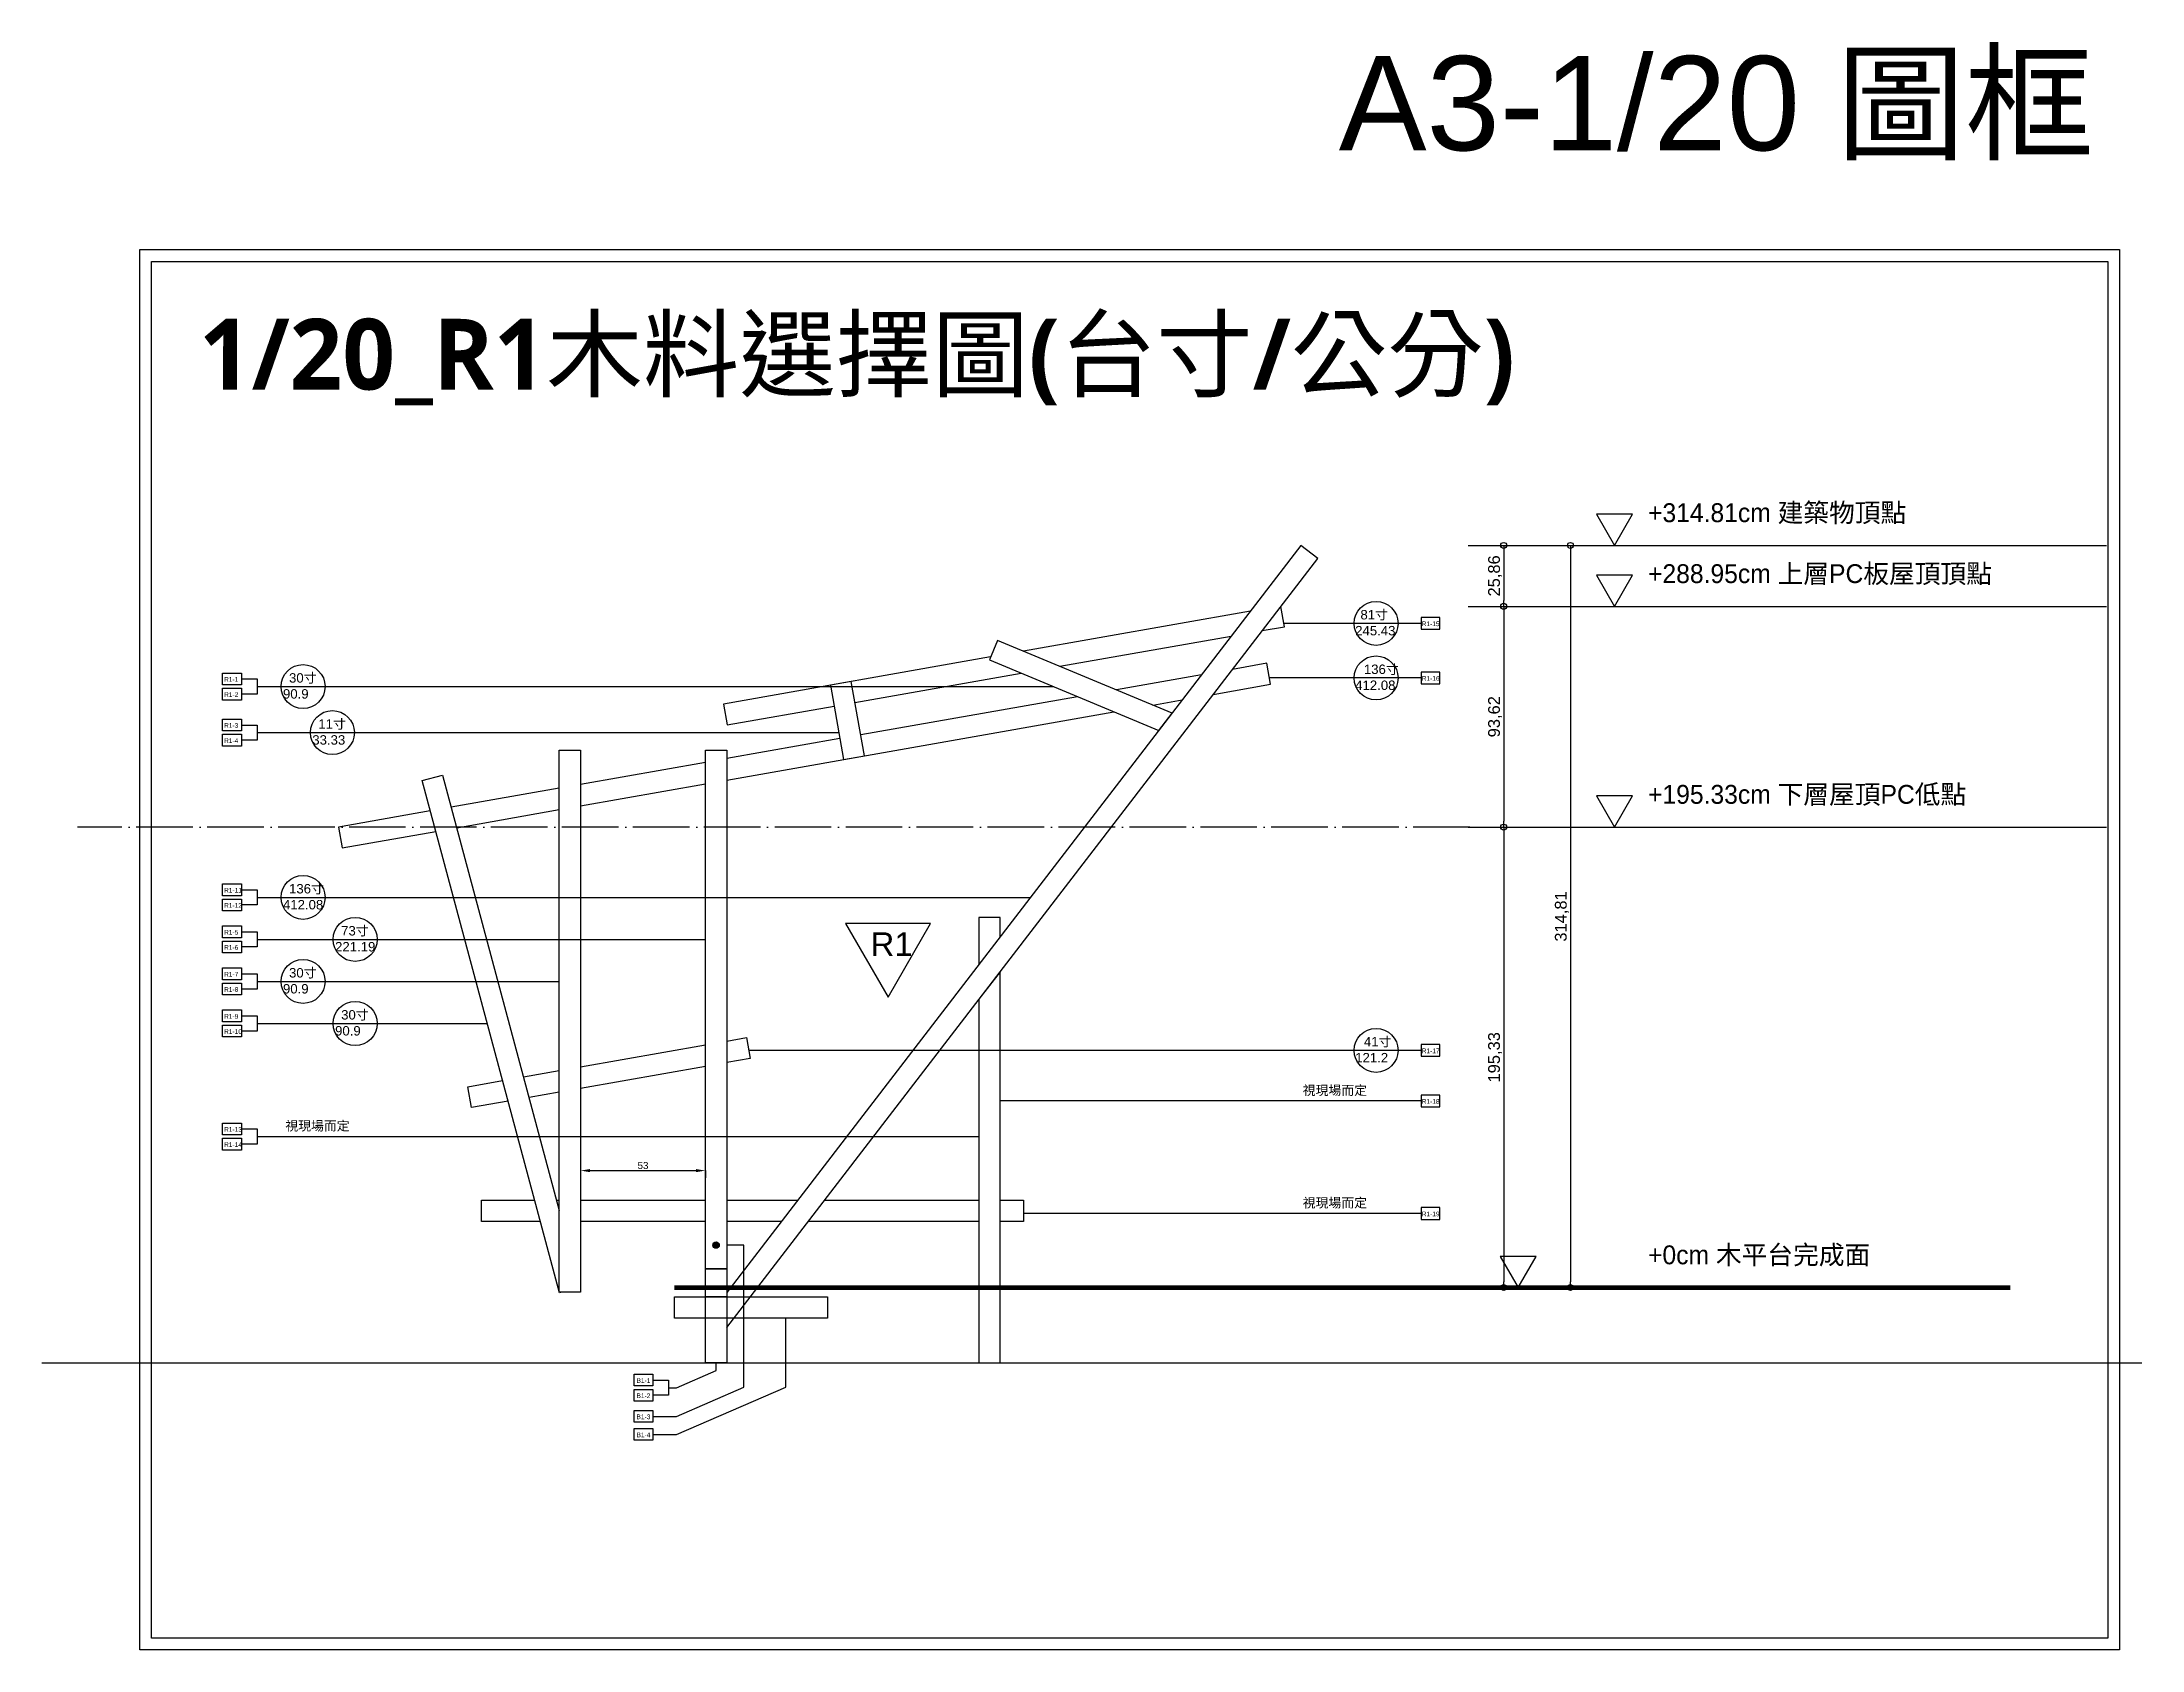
# Model space of a CAD drawing. Header units: millimetres. Extents: x -2666 to 6286, y -11880 to 4849.
# Drawn here: x -1225 to -334, y -6840 to -6158 of the extents above; entities that cross this region are included whole.
import ezdxf

# ---------------------------------------------------------------- set-up
doc = ezdxf.new("R2010")
doc.units = ezdxf.units.MM
doc.linetypes.add('ACAD_ISO04W100', pattern=[30, 24, -3, 0, -3])
for name, color, linetype in [('0-rib-base', 10, 'Continuous'), ('0-rib1', 6, 'Continuous'), ('1-螺桿鑽洞', 7, 'Continuous'), ('dim', 244, 'Continuous'), ('座標', 3, 'Continuous'), ('座標線', 65, 'ACAD_ISO04W100'), ('木平台完成面', 3, 'Continuous'), ('編號標示', 30, 'Continuous'), ('編號標示線', 44, 'Continuous')]:
    doc.layers.add(name, color=color, linetype=linetype)
for name, color, linetype, plot in [('1-墊圈', 4, 'Continuous', False), ('1-螺絲頭', 9, 'Continuous', False), ('default', 11, 'Continuous', False)]:
    doc.layers.add(name, color=color, linetype=linetype, plot=plot)
doc.styles.get("Standard").update_dxf_attribs({"font": 'arial.ttf'})
doc.dimstyles.new('ISO-25', dxfattribs={"dimtxt": 5, "dimasz": 2.5, "dimexe": 3, "dimexo": 0.625, "dimtad": 1, "dimtxsty": 'Standard', "dimblk": 'ORIGIN', "dimcen": 2.5, "dimadec": 0, "dimazin": 0, "dimtfac": 1, "dimtmove": 1, "dimatfit": 1, "dimldrblk": 'ORIGIN', "dimfxl": 0, "dimarcsym": 0})
doc.dimstyles.new('短柱', dxfattribs={"dimtxt": 3, "dimasz": 4, "dimexe": 3, "dimexo": 0.625, "dimtad": 1, "dimtxsty": 'Standard', "dimcen": 2.5, "dimadec": 0, "dimazin": 0, "dimtfac": 1, "dimtmove": 1, "dimatfit": 1, "dimldrblk": 'ORIGIN', "dimfxl": 0, "dimarcsym": 0})

msp = doc.modelspace()

# ---------------------------------------------------------------- texts
at = {"layer": 'default', "insert": (-674.526, -6163.757), "char_height": 40, "attachment_point": 1}
msp.add_mtext_dynamic_manual_height_columns('A3-1/20 {\\fPMingLiU|b0|i0|c136|p18;圖框}', width=430.53379, gutter_width=12.5, heights=[0], dxfattribs=at)
at = {"layer": 'dim', "insert": (-1158.107, -6275.237), "char_height": 30, "attachment_point": 1}
msp.add_mtext_dynamic_manual_height_columns('{\\fMicrosoft JhengHei|b1|i0|c136|p34;1/20_R1木料選擇圖(台寸/公分)}', width=595.39951, gutter_width=12.5, heights=[0], dxfattribs=at)
at = {"layer": '座標', "insert": (-873.18, -6535.466), "char_height": 10, "attachment_point": 1}
msp.add_mtext_dynamic_manual_height_columns('R1', width=22.24738, gutter_width=12.5, heights=[0], dxfattribs=at)
at = {"layer": '木平台完成面', "char_height": 8, "attachment_point": 1}
for s, insert in [('{\\fPMingLiU|b0|i0|c136|p18;+314.81cm 建築物頂點}', (-543.3, -6353.471)), ('{\\fPMingLiU|b0|i0|c136|p18;+288.95cm 上層PC板屋頂頂點}', (-543.3, -6379.33)), ('{\\fPMingLiU|b0|i0|c136|p18;+195.33cm 下層屋頂PC低點}', (-543.3, -6472.949)), ('{\\fPMingLiU|b0|i0|c136|p18;+0cm 木平台完成面}', (-543.3, -6668.279))]:
    msp.add_mtext_dynamic_manual_height_columns(s, width=202.4063, gutter_width=12.5, heights=[0], dxfattribs=dict(at, insert=insert))
at = {"layer": '編號標示'}
for s, height, p in [('245.43', 4, (-667.558, -6409.514)), ('81寸', 4, (-665.335, -6402.738)), ('R1-15', 2, (-639.336, -6405.604)), ('136寸', 4, (-663.87, -6425.89)), ('R1-1', 2, (-1147.483, -6429.2)), ('90.9', 4, (-1122.482, -6436.331)), ('30寸', 4, (-1119.911, -6429.556)), ('412.08', 4, (-667.558, -6432.665)), ('R1-16', 2, (-639.336, -6428.755)), ('R1-2', 2, (-1147.483, -6435.642)), ('R1-3', 2, (-1147.483, -6448.727)), ('11寸', 4, (-1107.473, -6449.082)), ('R1-4', 2, (-1147.483, -6455.168)), ('33.33', 4, (-1110.044, -6455.858)), ('R1-11', 2, (-1147.483, -6518.621)), ('412.08', 4, (-1122.482, -6525.752)), ('136寸', 4, (-1119.911, -6518.977)), ('R1-12', 2, (-1147.483, -6525.063)), ('R1-5', 2, (-1147.483, -6536.451)), ('221.19', 4, (-1100.376, -6543.582)), ('73寸', 4, (-1097.804, -6536.806)), ('R1-6', 2, (-1147.483, -6542.892)), ('R1-7', 2, (-1147.483, -6554.28)), ('90.9', 4, (-1122.482, -6561.411)), ('30寸', 4, (-1119.911, -6554.635)), ('R1-8', 2, (-1147.483, -6560.722)), ('R1-9', 2, (-1147.483, -6572.11)), ('90.9', 4, (-1100.376, -6579.241)), ('30寸', 4, (-1097.804, -6572.465)), ('R1-10', 2, (-1147.483, -6578.551)), ('41寸', 4, (-663.87, -6583.873)), ('121.2', 4, (-667.558, -6590.649)), ('R1-17', 2, (-639.336, -6586.739)), ('視現場而定', 4, (-689.811, -6604.471)), ('R1-18', 2, (-639.336, -6608.214)), ('R1-13', 2, (-1147.483, -6620.075)), ('視現場而定', 4, (-1121.488, -6619.553)), ('R1-14', 2, (-1147.483, -6626.517)), ('視現場而定', 4, (-689.811, -6652.198)), ('R1-19', 2, (-639.336, -6655.941)), ('B1-1', 2, (-972.485, -6726.6)), ('B1-2', 2, (-972.485, -6733.041)), ('B1-3', 2, (-972.485, -6741.987)), ('B1-4', 2, (-972.485, -6749.654))]:
    msp.add_text(s, height=height, dxfattribs=at).set_placement(p)

# ---------------------------------------------------------------- blocks, each defined once
blk = doc.blocks.new('螺栓組')
h = blk.add_hatch()
h.set_pattern_fill('JIS_WOOD', color=256, scale=0.1, style=0)
edge = h.paths.add_edge_path()
edge.add_arc((0, 0), 0.6, 0, 360)
at = {"layer": '1-墊圈'}
blk.add_circle((0, 0), 1.35, dxfattribs=at)
at = {"layer": '1-螺桿鑽洞'}
for points in [[(1.05, 0), (-1.05, 0)], [(0, -0.91), (0, 0.91)]]:
    blk.add_lwpolyline(points, dxfattribs=at)
blk.add_circle((0, 0), 0.6, dxfattribs=at)
at = {"layer": '1-螺絲頭'}
blk.add_lwpolyline([(-0.52, 0.91), (-1.05, 0), (-0.52, -0.91), (0.52, -0.91), (1.05, 0), (0.52, 0.91)], close=True, dxfattribs=at)
blk = doc.blocks.new('_Origin')
at = {"color": 0, "linetype": 'ByBlock', "lineweight": -2}
blk.add_line((0, 0), (-1, 0), dxfattribs=at)
blk.add_circle((0, 0), 0.5, dxfattribs=at)
blk = doc.blocks.new('*D277')
at = {"layer": 'Defpoints', "color": 0}
for p in [(-619.56, -6371.35), (-619.56, -6397.21), (-604.56, -6397.21)]:
    blk.add_point(p, dxfattribs=at)
at = {"layer": 'dim', "color": 0, "lineweight": -2}
for p, q in [((-618.94, -6371.35), (-601.56, -6371.35)), ((-604.56, -6373.85), (-604.56, -6394.71)), ((-618.94, -6397.21), (-601.56, -6397.21))]:
    blk.add_line(p, q, dxfattribs=at)
at = {"layer": 'dim', "color": 0, "lineweight": -2, "xscale": 2.5, "yscale": 2.5, "zscale": 2.5}
for p, rotation in [((-604.56, -6371.35), 90), ((-604.56, -6397.21), 270)]:
    blk.add_blockref('_Origin', p, dxfattribs=dict(at, rotation=rotation))
at = {"layer": 'dim', "color": 0, "insert": (-608.19, -6384.28), "char_height": 5, "attachment_point": 5, "rotation": 90}
blk.add_mtext('25,86', dxfattribs=at)
blk = doc.blocks.new('*D278')
at = {"layer": 'Defpoints', "color": 0}
for p in [(-619.56, -6397.21), (-619.56, -6490.83), (-604.56, -6490.83)]:
    blk.add_point(p, dxfattribs=at)
at = {"layer": 'dim', "color": 0, "lineweight": -2}
for p, q in [((-618.94, -6397.21), (-601.56, -6397.21)), ((-604.56, -6399.71), (-604.56, -6488.33)), ((-618.94, -6490.83), (-601.56, -6490.83))]:
    blk.add_line(p, q, dxfattribs=at)
at = {"layer": 'dim', "color": 0, "lineweight": -2, "xscale": 2.5, "yscale": 2.5, "zscale": 2.5}
for p, rotation in [((-604.56, -6397.21), 90), ((-604.56, -6490.83), 270)]:
    blk.add_blockref('_Origin', p, dxfattribs=dict(at, rotation=rotation))
at = {"layer": 'dim', "color": 0, "insert": (-608.19, -6444.02), "char_height": 5, "attachment_point": 5, "rotation": 90}
blk.add_mtext('93,62', dxfattribs=at)
blk = doc.blocks.new('*D279')
at = {"layer": 'Defpoints', "color": 0}
for p in [(-619.56, -6490.83), (-619.56, -6686.16), (-604.56, -6686.16)]:
    blk.add_point(p, dxfattribs=at)
at = {"layer": 'dim', "color": 0, "lineweight": -2}
for p, q in [((-618.94, -6490.83), (-601.56, -6490.83)), ((-604.56, -6493.33), (-604.56, -6683.66)), ((-618.94, -6686.16), (-601.56, -6686.16))]:
    blk.add_line(p, q, dxfattribs=at)
at = {"layer": 'dim', "color": 0, "lineweight": -2, "xscale": 2.5, "yscale": 2.5, "zscale": 2.5}
for p, rotation in [((-604.56, -6490.83), 90), ((-604.56, -6686.16), 270)]:
    blk.add_blockref('_Origin', p, dxfattribs=dict(at, rotation=rotation))
at = {"layer": 'dim', "color": 0, "insert": (-608.19, -6588.49), "char_height": 5, "attachment_point": 5, "rotation": 90}
blk.add_mtext('195,33', dxfattribs=at)
blk = doc.blocks.new('*D280')
at = {"layer": 'Defpoints', "color": 0}
for p in [(-619.56, -6371.35), (-618.94, -6686.16), (-576.24, -6686.16)]:
    blk.add_point(p, dxfattribs=at)
at = {"layer": 'dim', "color": 0, "lineweight": -2}
for p, q in [((-618.94, -6371.35), (-573.24, -6371.35)), ((-576.24, -6373.85), (-576.24, -6683.66)), ((-618.31, -6686.16), (-573.24, -6686.16))]:
    blk.add_line(p, q, dxfattribs=at)
at = {"layer": 'dim', "color": 0, "lineweight": -2, "xscale": 2.5, "yscale": 2.5, "zscale": 2.5}
for p, rotation in [((-576.24, -6371.35), 90), ((-576.24, -6686.16), 270)]:
    blk.add_blockref('_Origin', p, dxfattribs=dict(at, rotation=rotation))
at = {"layer": 'dim', "color": 0, "insert": (-579.87, -6528.75), "char_height": 5, "attachment_point": 5, "rotation": 90}
blk.add_mtext('314,81', dxfattribs=at)
blk = doc.blocks.new('*D632')
at = {"layer": 'Defpoints', "color": 0}
for p in [(-996.23, -6635.83), (-943.23, -6635.83), (-943.23, -6636.55)]:
    blk.add_point(p, dxfattribs=at)
at = {"layer": 'dim', "color": 0, "lineweight": -2}
for p, q in [((-996.23, -6636.46), (-996.23, -6639.55)), ((-992.23, -6636.55), (-947.23, -6636.55)), ((-943.23, -6636.46), (-943.23, -6639.55))]:
    blk.add_line(p, q, dxfattribs=at)
at = {"layer": 'dim', "color": 0}
for points in [[(-992.23, -6635.88), (-992.23, -6637.21), (-996.23, -6636.55)], [(-947.23, -6635.88), (-947.23, -6637.21), (-943.23, -6636.55)]]:
    blk.add_solid(points, dxfattribs=at)
at = {"layer": 'dim', "color": 0, "insert": (-969.73, -6634.39), "char_height": 3, "attachment_point": 5}
blk.add_mtext('53', dxfattribs=at)

# ---------------------------------------------------------------- dimensions: what is measured, and where the dimension line sits
at = {"layer": 'dim'}
for base, p1, p2, picture, middle in [((-604.563, -6397.208), (-619.563, -6371.349), (-619.563, -6397.208), '*D277', (-608.193, -6384.278)), ((-576.243, -6686.156), (-619.563, -6371.349), (-618.938, -6686.156), '*D280', (-579.873, -6528.752)), ((-604.563, -6490.826), (-619.563, -6397.208), (-619.563, -6490.826), '*D278', (-608.193, -6444.017)), ((-604.563, -6686.156), (-619.563, -6490.826), (-619.563, -6686.156), '*D279', (-608.193, -6588.491))]:
    dim = msp.add_linear_dim(base=base, p1=p1, p2=p2, angle=90, dimstyle='ISO-25', dxfattribs=at)
    dim.commit()
    dim.dimension.update_dxf_attribs({"geometry": picture, "text_midpoint": middle})
dim = msp.add_aligned_dim(p1=(-996.23, -6635.835), p2=(-943.226, -6635.835), distance=-0.712, dimstyle='短柱', dxfattribs=at)
dim.commit()
dim.dimension.update_dxf_attribs({"geometry": '*D632', "text_midpoint": (-969.728, -6634.389)})

# ---------------------------------------------------------------- linework, layer by layer
for centre in [(-658.692, -6404.407), (-1113.949, -6431.224), (-658.692, -6427.558), (-1101.511, -6450.75), (-1113.949, -6520.645), (-1091.843, -6538.474), (-1113.949, -6556.304), (-1091.843, -6574.133), (-658.692, -6585.541)]:
    msp.add_circle(centre, 9.333)
at = {"layer": '0-rib-base'}
for points in [[(-1013.304, -6658.156), (-1038.226, -6658.156), (-1038.226, -6649.156), (-1015.716, -6649.156)], [(-1006.398, -6649.156), (-1005.23, -6649.156)], [(-996.23, -6649.156), (-943.226, -6649.156)], [(-934.226, -6649.156), (-904.125, -6649.156)], [(-892.774, -6649.156), (-827.226, -6649.156)], [(-818.226, -6649.156), (-808.226, -6649.156), (-808.226, -6658.156), (-818.226, -6658.156)], [(-943.226, -6658.156), (-996.23, -6658.156)], [(-934.226, -6658.156), (-934.226, -6690.156), (-943.226, -6690.156), (-943.226, -6658.156)], [(-911.043, -6658.156), (-934.226, -6658.156)], [(-827.226, -6658.156), (-899.692, -6658.156)]]:
    msp.add_lwpolyline(points, dxfattribs=at)
for points in [[(-943.226, -6718.156), (-943.226, -6678.156), (-934.226, -6678.156), (-934.226, -6718.156)], [(-956.411, -6699.156), (-956.411, -6690.156), (-891.411, -6690.156), (-891.411, -6699.156)]]:
    msp.add_lwpolyline(points, close=True, dxfattribs=at)
at = {"layer": '0-rib1'}
for points in [[(-934.226, -6703.086), (-683.46, -6376.833), (-690.596, -6371.349), (-934.226, -6688.318), (-934.226, -6703.086)], [(-707.037, -6407.508), (-697.597, -6405.843), (-699.12, -6397.208)], [(-712.043, -6399.252), (-808.28, -6416.221)], [(-792.858, -6422.64), (-720.168, -6409.823)], [(-822.234, -6418.681), (-935.514, -6438.656), (-933.951, -6447.519), (-888.65, -6439.531)], [(-727.803, -6434.524), (-703.452, -6430.23), (-705.014, -6421.367), (-719.677, -6423.952)], [(-879.787, -6437.968), (-809.309, -6425.541)], [(-732.808, -6426.268), (-768.868, -6432.626)], [(-785.319, -6435.527), (-877.356, -6451.756)], [(-753.446, -6439.046), (-740.934, -6436.839)], [(-934.226, -6470.922), (-769.897, -6441.946)], [(-886.219, -6453.318), (-934.226, -6461.783)], [(-943.226, -6463.37), (-996.23, -6472.716)], [(-1004.23, -6688.16), (-1005.196, -6688.419), (-1063.43, -6471.085), (-1054.737, -6468.756), (-1005.23, -6653.518)], [(-1005.23, -6474.303), (-1051.084, -6482.388)], [(-996.23, -6481.855), (-943.226, -6472.509)], [(-1059.981, -6483.957), (-1098.938, -6490.826), (-1097.375, -6499.69), (-1057.643, -6492.684)], [(-1048.745, -6491.115), (-1005.23, -6483.442)], [(-818.226, -6537.399), (-818.226, -6529.156), (-827.226, -6529.156), (-827.226, -6549.108)], [(-818.226, -6649.156), (-818.226, -6552.167)], [(-827.226, -6563.877), (-827.226, -6649.156)], [(-996.23, -6592.537), (-943.226, -6583.191)], [(-934.226, -6581.604), (-925.86, -6580.128), (-924.297, -6588.992), (-934.226, -6590.742)], [(-943.226, -6592.329), (-996.23, -6601.675)], [(-1042.474, -6609.83), (-1044.037, -6600.966), (-1029.324, -6598.372)], [(-1020.426, -6596.803), (-1005.23, -6594.123)], [(-1026.985, -6607.098), (-1042.474, -6609.83)], [(-1005.23, -6603.262), (-1018.088, -6605.53)]]:
    msp.add_lwpolyline(points, dxfattribs=at)
for points in [[(-819.3, -6411.633), (-822.759, -6419.942), (-750.928, -6449.843), (-745.251, -6442.457)], [(-881.35, -6429.105), (-890.213, -6430.668), (-884.656, -6462.182), (-875.793, -6460.619)], [(-1005.23, -6688.16), (-1005.23, -6458.16), (-996.23, -6458.16), (-996.23, -6688.16)], [(-943.226, -6678.156), (-943.226, -6458.156), (-934.226, -6458.156), (-934.226, -6678.156)], [(-827.226, -6563.877), (-827.226, -6718.156), (-818.226, -6718.156), (-818.226, -6552.167)]]:
    msp.add_lwpolyline(points, close=True, dxfattribs=at)
at = {"layer": 'default'}
msp.add_line((-1224.726, -6718.156), (-333.726, -6718.156), dxfattribs=at)
for points in [[(-1183.251, -6245.892), (-343.251, -6245.892), (-343.251, -6839.892), (-1183.251, -6839.892)], [(-1178.251, -6250.892), (-348.251, -6250.892), (-348.251, -6834.892), (-1178.251, -6834.892)]]:
    msp.add_lwpolyline(points, close=True, dxfattribs=at)
at = {"layer": 'dim'}
for points in [[(-619.563, -6371.349), (-348.784, -6371.349)], [(-619.563, -6397.208), (-348.784, -6397.208)], [(-619.563, -6490.826), (-348.784, -6490.826)]]:
    msp.add_lwpolyline(points, dxfattribs=at)
at = {"layer": '座標'}
msp.add_lwpolyline([(-883.782, -6531.797), (-865.772, -6562.991), (-847.762, -6531.797)], close=True, dxfattribs=at)
at = {"layer": '座標線'}
msp.add_lwpolyline([(-618.938, -6490.826), (-1209.726, -6490.826)], dxfattribs=at)
at = {"layer": '木平台完成面'}
for points in [[(-557.587, -6371.349), (-549.946, -6358.114), (-565.228, -6358.114)], [(-557.587, -6397.208), (-549.946, -6383.973), (-565.228, -6383.973)], [(-557.587, -6490.826), (-549.946, -6477.592), (-565.228, -6477.592)], [(-598.347, -6686.156), (-590.706, -6672.922), (-605.988, -6672.922)]]:
    msp.add_lwpolyline(points, close=True, dxfattribs=at)
at = {"layer": '木平台完成面', "const_width": 2}
msp.add_lwpolyline([(-389.544, -6686.156), (-956.411, -6686.156)], dxfattribs=at)
at = {"layer": '編號標示'}
for points in [[(-631.633, -6406.907), (-631.633, -6401.907), (-639.633, -6401.907), (-639.633, -6406.907)], [(-1148.087, -6430.503), (-1148.087, -6425.503), (-1140.087, -6425.503), (-1140.087, -6430.503)], [(-1148.087, -6436.944), (-1148.087, -6431.944), (-1140.087, -6431.944), (-1140.087, -6436.944)], [(-631.633, -6430.058), (-631.633, -6425.058), (-639.633, -6425.058), (-639.633, -6430.058)], [(-1148.087, -6450.029), (-1148.087, -6445.029), (-1140.087, -6445.029), (-1140.087, -6450.029)], [(-1148.087, -6456.471), (-1148.087, -6451.471), (-1140.087, -6451.471), (-1140.087, -6456.471)], [(-1148.087, -6519.924), (-1148.087, -6514.924), (-1140.087, -6514.924), (-1140.087, -6519.924)], [(-1148.087, -6526.365), (-1148.087, -6521.365), (-1140.087, -6521.365), (-1140.087, -6526.365)], [(-1148.087, -6537.753), (-1148.087, -6532.753), (-1140.087, -6532.753), (-1140.087, -6537.753)], [(-1148.087, -6544.195), (-1148.087, -6539.195), (-1140.087, -6539.195), (-1140.087, -6544.195)], [(-1148.087, -6555.583), (-1148.087, -6550.583), (-1140.087, -6550.583), (-1140.087, -6555.583)], [(-1148.087, -6562.024), (-1148.087, -6557.024), (-1140.087, -6557.024), (-1140.087, -6562.024)], [(-1148.087, -6573.412), (-1148.087, -6568.412), (-1140.087, -6568.412), (-1140.087, -6573.412)], [(-1148.087, -6579.854), (-1148.087, -6574.854), (-1140.087, -6574.854), (-1140.087, -6579.854)], [(-631.633, -6588.041), (-631.633, -6583.041), (-639.633, -6583.041), (-639.633, -6588.041)], [(-631.633, -6609.517), (-631.633, -6604.517), (-639.633, -6604.517), (-639.633, -6609.517)], [(-1148.087, -6621.378), (-1148.087, -6616.378), (-1140.087, -6616.378), (-1140.087, -6621.378)], [(-1148.087, -6627.819), (-1148.087, -6622.819), (-1140.087, -6622.819), (-1140.087, -6627.819)], [(-631.633, -6657.244), (-631.633, -6652.244), (-639.633, -6652.244), (-639.633, -6657.244)], [(-973.543, -6727.903), (-973.543, -6722.903), (-965.543, -6722.903), (-965.543, -6727.903)], [(-973.543, -6734.344), (-973.543, -6729.344), (-965.543, -6729.344), (-965.543, -6734.344)], [(-973.543, -6743.289), (-973.543, -6738.289), (-965.543, -6738.289), (-965.543, -6743.289)], [(-973.543, -6750.956), (-973.543, -6745.956), (-965.543, -6745.956), (-965.543, -6750.956)]]:
    msp.add_lwpolyline(points, close=True, dxfattribs=at)
for points in [[(-1140.087, -6428.003), (-1133.385, -6428.003), (-1133.385, -6434.444), (-1140.087, -6434.444)], [(-1140.087, -6447.529), (-1133.385, -6447.529), (-1133.385, -6453.971), (-1140.087, -6453.971)], [(-1140.087, -6517.424), (-1133.385, -6517.424), (-1133.385, -6523.865), (-1140.087, -6523.865)], [(-1140.087, -6535.253), (-1133.385, -6535.253), (-1133.385, -6541.695), (-1140.087, -6541.695)], [(-1140.087, -6553.083), (-1133.385, -6553.083), (-1133.385, -6559.524), (-1140.087, -6559.524)], [(-1140.087, -6570.912), (-1133.385, -6570.912), (-1133.385, -6577.354), (-1140.087, -6577.354)], [(-1140.087, -6618.878), (-1133.385, -6618.878), (-1133.385, -6625.319), (-1140.087, -6625.319)]]:
    msp.add_lwpolyline(points, dxfattribs=at)
at = {"layer": '編號標示線'}
for p, q in [((-639.633, -6404.407), (-697.851, -6404.407)), ((-1133.385, -6431.224), (-795.657, -6431.224)), ((-639.633, -6427.558), (-703.923, -6427.558)), ((-1133.385, -6450.75), (-886.672, -6450.75)), ((-1133.385, -6520.645), (-805.348, -6520.645)), ((-639.633, -6585.541), (-924.906, -6585.541)), ((-639.633, -6607.017), (-818.226, -6607.017)), ((-639.633, -6654.744), (-808.226, -6654.744))]:
    msp.add_line(p, q, dxfattribs=at)
for points in [[(-1133.385, -6538.474), (-943.226, -6538.474)], [(-1133.385, -6556.304), (-1005.23, -6556.304)], [(-1133.385, -6574.133), (-1035.818, -6574.133)], [(-1133.385, -6622.099), (-827.226, -6622.099)], [(-965.543, -6740.789), (-955.557, -6740.789), (-926.96, -6728.387), (-926.96, -6668.156), (-934.226, -6668.156)], [(-965.543, -6748.456), (-955.557, -6748.456), (-909.184, -6728.346), (-909.184, -6699.156)], [(-965.543, -6725.403), (-958.84, -6725.403), (-958.84, -6731.844), (-965.543, -6731.844)], [(-958.84, -6728.623), (-955.505, -6728.623), (-938.674, -6721.324), (-938.674, -6718.156)]]:
    msp.add_lwpolyline(points, dxfattribs=at)

# ---------------------------------------------------------------- block references
at = {"layer": '1-螺桿鑽洞', "rotation": 90}
msp.add_blockref('螺栓組', (-938.726, -6668.156), dxfattribs=at)

msp.set_redraw_order([(e.dxf.handle, doc.entitydb.next_handle()) for e in msp.query("TEXT MTEXT ATTDEF DIMENSION ARC_DIMENSION")])  # texts and dimensions are drawn at this point

doc.saveas('drawing.dxf')
